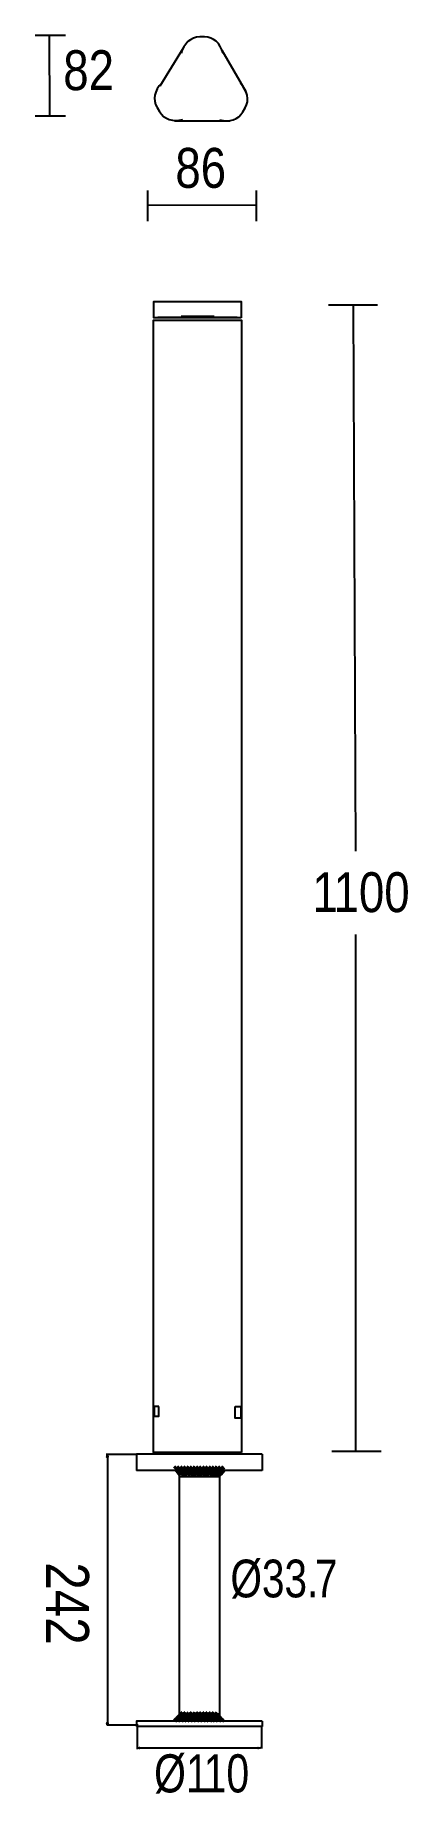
# Model space of a CAD drawing. Extents: x 2 to 70, y 3 to 326.
import ezdxf

# ---------------------------------------------------------------- set-up
doc = ezdxf.new("R2010")
doc.units = 0
doc.layers.add('LIVELLO_1', color=160, linetype='Continuous')
doc.styles.add('STD', font='txt')

# ---------------------------------------------------------------- blocks, each defined once
blk = doc.blocks.new('AI9-BLK319')
at = {"layer": 'LIVELLO_1', "color": 7}
for p, q in [((3.398414, -0.307475), (3.75481, 0.048404)), ((3.575492, -0.484553), (3.93206, -0.129019)), ((3.75481, -0.661975), (4.109138, -0.307475))]:
    blk.add_line(p, q, dxfattribs=at)
blk = doc.blocks.new('AI9-BLK318')
at = {"layer": 'LIVELLO_1', "color": 7}
blk.add_blockref('AI9-BLK319', (0, 0), dxfattribs=at)
blk = doc.blocks.new('AI9-BLK317')
at = {"layer": 'LIVELLO_1', "color": 7}
for p, q in [((3.616231, -0.162092), (3.971937, 0.192409)), ((3.794859, -0.340548), (4.149187, 0.015331)), ((3.971937, -0.517626), (4.328504, -0.162092))]:
    blk.add_line(p, q, dxfattribs=at)
blk = doc.blocks.new('AI9-BLK316')
at = {"layer": 'LIVELLO_1', "color": 7}
blk.add_blockref('AI9-BLK317', (0, 0), dxfattribs=at)
blk = doc.blocks.new('AI9-BLK315')
at = {"layer": 'LIVELLO_1', "color": 7}
for p, q in [((3.762303, 0.016881), (4.116631, 0.372759)), ((3.939381, -0.160197), (4.295087, 0.194303)), ((4.116631, -0.338653), (4.472337, 0.016881))]:
    blk.add_line(p, q, dxfattribs=at)
blk = doc.blocks.new('AI9-BLK314')
at = {"layer": 'LIVELLO_1', "color": 7}
blk.add_blockref('AI9-BLK315', (0, 0), dxfattribs=at)
blk = doc.blocks.new('AI9-BLK311')
at = {"layer": 'LIVELLO_1', "color": 7}
for p, q in [((2.820844, -0.307475), (3.17655, 0.048404)), ((2.9993, -0.484553), (3.3538, -0.129019)), ((3.17655, -0.661975), (3.532256, -0.307475))]:
    blk.add_line(p, q, dxfattribs=at)
blk = doc.blocks.new('AI9-BLK310')
at = {"layer": 'LIVELLO_1', "color": 7}
blk.add_blockref('AI9-BLK311', (0, 0), dxfattribs=at)
blk = doc.blocks.new('AI9-BLK309')
at = {"layer": 'LIVELLO_1', "color": 7}
for p, q in [((3.110577, -0.162092), (3.465077, 0.192409)), ((3.287827, -0.340548), (3.643533, 0.015331)), ((3.465077, -0.517626), (3.820783, -0.162092))]:
    blk.add_line(p, q, dxfattribs=at)
blk = doc.blocks.new('AI9-BLK308')
at = {"layer": 'LIVELLO_1', "color": 7}
blk.add_blockref('AI9-BLK309', (0, 0), dxfattribs=at)
blk = doc.blocks.new('AI9-BLK307')
at = {"layer": 'LIVELLO_1', "color": 7}
for p, q in [((3.398414, 0.016881), (3.75481, 0.372759)), ((3.575492, -0.160197), (3.93206, 0.194303)), ((3.75481, -0.338653), (4.109138, 0.016881))]:
    blk.add_line(p, q, dxfattribs=at)
blk = doc.blocks.new('AI9-BLK306')
at = {"layer": 'LIVELLO_1', "color": 7}
blk.add_blockref('AI9-BLK307', (0, 0), dxfattribs=at)
blk = doc.blocks.new('AI9-BLK305')
at = {"layer": 'LIVELLO_1', "color": 7}
for p, q in [((3.616231, 0.179145), (3.971937, 0.534679)), ((3.794859, 0.001723), (4.149187, 0.357601)), ((3.971937, -0.175355), (4.328504, 0.179145))]:
    blk.add_line(p, q, dxfattribs=at)
blk = doc.blocks.new('AI9-BLK304')
at = {"layer": 'LIVELLO_1', "color": 7}
blk.add_blockref('AI9-BLK305', (0, 0), dxfattribs=at)
blk = doc.blocks.new('AI9-BLK303')
at = {"layer": 'LIVELLO_1', "color": 7}
for p, q in [((3.762303, 0.3247), (4.116631, 0.678856)), ((3.939381, 0.146244), (4.295087, 0.501778)), ((4.116631, -0.031178), (4.472337, 0.3247))]:
    blk.add_line(p, q, dxfattribs=at)
blk = doc.blocks.new('AI9-BLK302')
at = {"layer": 'LIVELLO_1', "color": 7}
blk.add_blockref('AI9-BLK303', (0, 0), dxfattribs=at)
blk = doc.blocks.new('AI9-BLK301')
at = {"layer": 'LIVELLO_1', "color": 7}
for p, q in [((2.243963, -0.307475), (2.598291, 0.048404)), ((2.421213, -0.484553), (2.776919, -0.129019)), ((2.598291, -0.661975), (2.953997, -0.307475))]:
    blk.add_line(p, q, dxfattribs=at)
blk = doc.blocks.new('AI9-BLK300')
at = {"layer": 'LIVELLO_1', "color": 7}
blk.add_blockref('AI9-BLK301', (0, 0), dxfattribs=at)
blk = doc.blocks.new('AI9-BLK299')
at = {"layer": 'LIVELLO_1', "color": 7}
for p, q in [((2.532317, -0.162092), (2.888196, 0.192409)), ((2.709568, -0.340548), (3.065274, 0.015331)), ((2.888196, -0.517626), (3.242524, -0.162092))]:
    blk.add_line(p, q, dxfattribs=at)
blk = doc.blocks.new('AI9-BLK298')
at = {"layer": 'LIVELLO_1', "color": 7}
blk.add_blockref('AI9-BLK299', (0, 0), dxfattribs=at)
blk = doc.blocks.new('AI9-BLK297')
at = {"layer": 'LIVELLO_1', "color": 7}
for p, q in [((2.820844, 0.016881), (3.17655, 0.372759)), ((2.9993, -0.160197), (3.3538, 0.194303)), ((3.17655, -0.338653), (3.532256, 0.016881))]:
    blk.add_line(p, q, dxfattribs=at)
blk = doc.blocks.new('AI9-BLK296')
at = {"layer": 'LIVELLO_1', "color": 7}
blk.add_blockref('AI9-BLK297', (0, 0), dxfattribs=at)
blk = doc.blocks.new('AI9-BLK295')
at = {"layer": 'LIVELLO_1', "color": 7}
for p, q in [((3.110577, 0.179145), (3.465077, 0.534679)), ((3.287827, 0.001723), (3.643533, 0.357601)), ((3.465077, -0.175355), (3.820783, 0.179145))]:
    blk.add_line(p, q, dxfattribs=at)
blk = doc.blocks.new('AI9-BLK294')
at = {"layer": 'LIVELLO_1', "color": 7}
blk.add_blockref('AI9-BLK295', (0, 0), dxfattribs=at)
blk = doc.blocks.new('AI9-BLK293')
at = {"layer": 'LIVELLO_1', "color": 7}
for p, q in [((3.398414, 0.3247), (3.75481, 0.678856)), ((3.575492, 0.146244), (3.93206, 0.501778)), ((3.75481, -0.031178), (4.109138, 0.3247))]:
    blk.add_line(p, q, dxfattribs=at)
blk = doc.blocks.new('AI9-BLK292')
at = {"layer": 'LIVELLO_1', "color": 7}
blk.add_blockref('AI9-BLK293', (0, 0), dxfattribs=at)
blk = doc.blocks.new('AI9-BLK291')
at = {"layer": 'LIVELLO_1', "color": 7}
for p, q in [((1.665704, -0.307475), (2.02141, 0.048404)), ((1.842954, -0.484553), (2.19866, -0.129019)), ((2.02141, -0.661975), (2.376427, -0.307475))]:
    blk.add_line(p, q, dxfattribs=at)
blk = doc.blocks.new('AI9-BLK290')
at = {"layer": 'LIVELLO_1', "color": 7}
blk.add_blockref('AI9-BLK291', (0, 0), dxfattribs=at)
blk = doc.blocks.new('AI9-BLK289')
at = {"layer": 'LIVELLO_1', "color": 7}
for p, q in [((1.95423, -0.162092), (2.309937, 0.192409)), ((2.132686, -0.340548), (2.487014, 0.015331)), ((2.309937, -0.517626), (2.665643, -0.162092))]:
    blk.add_line(p, q, dxfattribs=at)
blk = doc.blocks.new('AI9-BLK288')
at = {"layer": 'LIVELLO_1', "color": 7}
blk.add_blockref('AI9-BLK289', (0, 0), dxfattribs=at)
blk = doc.blocks.new('AI9-BLK287')
at = {"layer": 'LIVELLO_1', "color": 7}
for p, q in [((2.243963, 0.016881), (2.598291, 0.372759)), ((2.421213, -0.160197), (2.776919, 0.194303)), ((2.598291, -0.338653), (2.953997, 0.016881))]:
    blk.add_line(p, q, dxfattribs=at)
blk = doc.blocks.new('AI9-BLK286')
at = {"layer": 'LIVELLO_1', "color": 7}
blk.add_blockref('AI9-BLK287', (0, 0), dxfattribs=at)
blk = doc.blocks.new('AI9-BLK285')
at = {"layer": 'LIVELLO_1', "color": 7}
for p, q in [((2.532317, 0.179145), (2.888196, 0.534679)), ((2.709568, 0.001723), (3.065274, 0.357601)), ((2.888196, -0.175355), (3.242524, 0.179145))]:
    blk.add_line(p, q, dxfattribs=at)
blk = doc.blocks.new('AI9-BLK284')
at = {"layer": 'LIVELLO_1', "color": 7}
blk.add_blockref('AI9-BLK285', (0, 0), dxfattribs=at)
blk = doc.blocks.new('AI9-BLK283')
at = {"layer": 'LIVELLO_1', "color": 7}
for p, q in [((2.820844, 0.3247), (3.17655, 0.678856)), ((2.9993, 0.146244), (3.3538, 0.501778)), ((3.17655, -0.031178), (3.532256, 0.3247))]:
    blk.add_line(p, q, dxfattribs=at)
blk = doc.blocks.new('AI9-BLK282')
at = {"layer": 'LIVELLO_1', "color": 7}
blk.add_blockref('AI9-BLK283', (0, 0), dxfattribs=at)
blk = doc.blocks.new('AI9-BLK281')
at = {"layer": 'LIVELLO_1', "color": 7}
for p, q in [((1.088133, -0.307475), (1.44384, 0.048404)), ((1.265384, -0.484553), (1.62109, -0.129019)), ((1.44384, -0.661975), (1.799718, -0.307475))]:
    blk.add_line(p, q, dxfattribs=at)
blk = doc.blocks.new('AI9-BLK280')
at = {"layer": 'LIVELLO_1', "color": 7}
blk.add_blockref('AI9-BLK281', (0, 0), dxfattribs=at)
blk = doc.blocks.new('AI9-BLK279')
at = {"layer": 'LIVELLO_1', "color": 7}
for p, q in [((1.375971, -0.162092), (1.732366, 0.192409)), ((1.554427, -0.340548), (1.910822, 0.015331)), ((1.732366, -0.517626), (2.088072, -0.162092))]:
    blk.add_line(p, q, dxfattribs=at)
blk = doc.blocks.new('AI9-BLK278')
at = {"layer": 'LIVELLO_1', "color": 7}
blk.add_blockref('AI9-BLK279', (0, 0), dxfattribs=at)
blk = doc.blocks.new('AI9-BLK277')
at = {"layer": 'LIVELLO_1', "color": 7}
for p, q in [((1.665704, 0.016881), (2.02141, 0.372759)), ((1.842954, -0.160197), (2.19866, 0.194303)), ((2.02141, -0.338653), (2.376427, 0.016881))]:
    blk.add_line(p, q, dxfattribs=at)
blk = doc.blocks.new('AI9-BLK276')
at = {"layer": 'LIVELLO_1', "color": 7}
blk.add_blockref('AI9-BLK277', (0, 0), dxfattribs=at)
blk = doc.blocks.new('AI9-BLK275')
at = {"layer": 'LIVELLO_1', "color": 7}
for p, q in [((1.95423, 0.179145), (2.309937, 0.534679)), ((2.132686, 0.001723), (2.487014, 0.357601)), ((2.309937, -0.175355), (2.665643, 0.179145))]:
    blk.add_line(p, q, dxfattribs=at)
blk = doc.blocks.new('AI9-BLK274')
at = {"layer": 'LIVELLO_1', "color": 7}
blk.add_blockref('AI9-BLK275', (0, 0), dxfattribs=at)
blk = doc.blocks.new('AI9-BLK273')
at = {"layer": 'LIVELLO_1', "color": 7}
for p, q in [((2.243963, 0.3247), (2.598291, 0.678856)), ((2.421213, 0.146244), (2.776919, 0.501778)), ((2.598291, -0.031178), (2.953997, 0.3247))]:
    blk.add_line(p, q, dxfattribs=at)
blk = doc.blocks.new('AI9-BLK272')
at = {"layer": 'LIVELLO_1', "color": 7}
blk.add_blockref('AI9-BLK273', (0, 0), dxfattribs=at)
blk = doc.blocks.new('AI9-BLK271')
at = {"layer": 'LIVELLO_1', "color": 7}
for p, q in [((0.509874, -0.307475), (0.86558, 0.048404)), ((0.688502, -0.484553), (1.04283, -0.129019)), ((0.86558, -0.661975), (1.221459, -0.307475))]:
    blk.add_line(p, q, dxfattribs=at)
blk = doc.blocks.new('AI9-BLK270')
at = {"layer": 'LIVELLO_1', "color": 7}
blk.add_blockref('AI9-BLK271', (0, 0), dxfattribs=at)
blk = doc.blocks.new('AI9-BLK269')
at = {"layer": 'LIVELLO_1', "color": 7}
for p, q in [((0.799779, -0.162092), (1.154107, 0.192409)), ((0.976857, -0.340548), (1.332563, 0.015331)), ((1.154107, -0.517626), (1.509813, -0.162092))]:
    blk.add_line(p, q, dxfattribs=at)
blk = doc.blocks.new('AI9-BLK268')
at = {"layer": 'LIVELLO_1', "color": 7}
blk.add_blockref('AI9-BLK269', (0, 0), dxfattribs=at)
blk = doc.blocks.new('AI9-BLK267')
at = {"layer": 'LIVELLO_1', "color": 7}
for p, q in [((1.088133, 0.016881), (1.44384, 0.372759)), ((1.265384, -0.160197), (1.62109, 0.194303)), ((1.44384, -0.338653), (1.799718, 0.016881))]:
    blk.add_line(p, q, dxfattribs=at)
blk = doc.blocks.new('AI9-BLK266')
at = {"layer": 'LIVELLO_1', "color": 7}
blk.add_blockref('AI9-BLK267', (0, 0), dxfattribs=at)
blk = doc.blocks.new('AI9-BLK265')
at = {"layer": 'LIVELLO_1', "color": 7}
for p, q in [((1.375971, 0.179145), (1.732366, 0.534679)), ((1.554427, 0.001723), (1.910822, 0.357601)), ((1.732366, -0.175355), (2.088072, 0.179145))]:
    blk.add_line(p, q, dxfattribs=at)
blk = doc.blocks.new('AI9-BLK264')
at = {"layer": 'LIVELLO_1', "color": 7}
blk.add_blockref('AI9-BLK265', (0, 0), dxfattribs=at)
blk = doc.blocks.new('AI9-BLK263')
at = {"layer": 'LIVELLO_1', "color": 7}
for p, q in [((1.665704, 0.3247), (2.02141, 0.678856)), ((1.842954, 0.146244), (2.19866, 0.501778)), ((2.02141, -0.031178), (2.376427, 0.3247))]:
    blk.add_line(p, q, dxfattribs=at)
blk = doc.blocks.new('AI9-BLK262')
at = {"layer": 'LIVELLO_1', "color": 7}
blk.add_blockref('AI9-BLK263', (0, 0), dxfattribs=at)
blk = doc.blocks.new('AI9-BLK261')
at = {"layer": 'LIVELLO_1', "color": 7}
for p, q in [((-0.067007, -0.307475), (0.287493, 0.048404)), ((0.110243, -0.484553), (0.465949, -0.129019)), ((0.287493, -0.661975), (0.643199, -0.307475))]:
    blk.add_line(p, q, dxfattribs=at)
blk = doc.blocks.new('AI9-BLK260')
at = {"layer": 'LIVELLO_1', "color": 7}
blk.add_blockref('AI9-BLK261', (0, 0), dxfattribs=at)
blk = doc.blocks.new('AI9-BLK259')
at = {"layer": 'LIVELLO_1', "color": 7}
for p, q in [((0.22152, -0.162092), (0.577226, 0.192409)), ((0.398598, -0.340548), (0.754476, 0.015331)), ((0.577226, -0.517626), (0.931554, -0.162092))]:
    blk.add_line(p, q, dxfattribs=at)
blk = doc.blocks.new('AI9-BLK258')
at = {"layer": 'LIVELLO_1', "color": 7}
blk.add_blockref('AI9-BLK259', (0, 0), dxfattribs=at)
blk = doc.blocks.new('AI9-BLK257')
at = {"layer": 'LIVELLO_1', "color": 7}
for p, q in [((0.509874, 0.016881), (0.86558, 0.372759)), ((0.688502, -0.160197), (1.04283, 0.194303)), ((0.86558, -0.338653), (1.221459, 0.016881))]:
    blk.add_line(p, q, dxfattribs=at)
blk = doc.blocks.new('AI9-BLK256')
at = {"layer": 'LIVELLO_1', "color": 7}
blk.add_blockref('AI9-BLK257', (0, 0), dxfattribs=at)
blk = doc.blocks.new('AI9-BLK255')
at = {"layer": 'LIVELLO_1', "color": 7}
for p, q in [((0.799779, 0.179145), (1.154107, 0.534679)), ((0.976857, 0.001723), (1.332563, 0.357601)), ((1.154107, -0.175355), (1.509813, 0.179145))]:
    blk.add_line(p, q, dxfattribs=at)
blk = doc.blocks.new('AI9-BLK254')
at = {"layer": 'LIVELLO_1', "color": 7}
blk.add_blockref('AI9-BLK255', (0, 0), dxfattribs=at)
blk = doc.blocks.new('AI9-BLK253')
at = {"layer": 'LIVELLO_1', "color": 7}
for p, q in [((1.088133, 0.3247), (1.44384, 0.678856)), ((1.265384, 0.146244), (1.62109, 0.501778)), ((1.44384, -0.031178), (1.799718, 0.3247))]:
    blk.add_line(p, q, dxfattribs=at)
blk = doc.blocks.new('AI9-BLK252')
at = {"layer": 'LIVELLO_1', "color": 7}
blk.add_blockref('AI9-BLK253', (0, 0), dxfattribs=at)
blk = doc.blocks.new('AI9-BLK251')
at = {"layer": 'LIVELLO_1', "color": 7}
for p, q in [((-0.645266, -0.307475), (-0.288699, 0.048404)), ((-0.468016, -0.484553), (-0.111621, -0.129019)), ((-0.288699, -0.661975), (0.065629, -0.307475))]:
    blk.add_line(p, q, dxfattribs=at)
blk = doc.blocks.new('AI9-BLK250')
at = {"layer": 'LIVELLO_1', "color": 7}
blk.add_blockref('AI9-BLK251', (0, 0), dxfattribs=at)
blk = doc.blocks.new('AI9-BLK249')
at = {"layer": 'LIVELLO_1', "color": 7}
for p, q in [((-0.35674, -0.162092), (-0.001034, 0.192409)), ((-0.178111, -0.340548), (0.176217, 0.015331)), ((-0.001034, -0.517626), (0.355362, -0.162092))]:
    blk.add_line(p, q, dxfattribs=at)
blk = doc.blocks.new('AI9-BLK248')
at = {"layer": 'LIVELLO_1', "color": 7}
blk.add_blockref('AI9-BLK249', (0, 0), dxfattribs=at)
blk = doc.blocks.new('AI9-BLK247')
at = {"layer": 'LIVELLO_1', "color": 7}
for p, q in [((-0.067007, 0.016881), (0.287493, 0.372759)), ((0.110243, -0.160197), (0.465949, 0.194303)), ((0.287493, -0.338653), (0.643199, 0.016881))]:
    blk.add_line(p, q, dxfattribs=at)
blk = doc.blocks.new('AI9-BLK246')
at = {"layer": 'LIVELLO_1', "color": 7}
blk.add_blockref('AI9-BLK247', (0, 0), dxfattribs=at)
blk = doc.blocks.new('AI9-BLK245')
at = {"layer": 'LIVELLO_1', "color": 7}
for p, q in [((0.22152, 0.179145), (0.577226, 0.534679)), ((0.398598, 0.001723), (0.754476, 0.357601)), ((0.577226, -0.175355), (0.931554, 0.179145))]:
    blk.add_line(p, q, dxfattribs=at)
blk = doc.blocks.new('AI9-BLK244')
at = {"layer": 'LIVELLO_1', "color": 7}
blk.add_blockref('AI9-BLK245', (0, 0), dxfattribs=at)
blk = doc.blocks.new('AI9-BLK243')
at = {"layer": 'LIVELLO_1', "color": 7}
for p, q in [((0.509874, 0.3247), (0.86558, 0.678856)), ((0.688502, 0.146244), (1.04283, 0.501778)), ((0.86558, -0.031178), (1.221459, 0.3247))]:
    blk.add_line(p, q, dxfattribs=at)
blk = doc.blocks.new('AI9-BLK242')
at = {"layer": 'LIVELLO_1', "color": 7}
blk.add_blockref('AI9-BLK243', (0, 0), dxfattribs=at)
blk = doc.blocks.new('AI9-BLK241')
at = {"layer": 'LIVELLO_1', "color": 7}
for p, q in [((-1.222664, -0.307475), (-0.866958, 0.048404)), ((-1.044208, -0.484553), (-0.68988, -0.129019)), ((-0.866958, -0.661975), (-0.511252, -0.307475))]:
    blk.add_line(p, q, dxfattribs=at)
blk = doc.blocks.new('AI9-BLK240')
at = {"layer": 'LIVELLO_1', "color": 7}
blk.add_blockref('AI9-BLK241', (0, 0), dxfattribs=at)
blk = doc.blocks.new('AI9-BLK239')
at = {"layer": 'LIVELLO_1', "color": 7}
for p, q in [((-0.932932, -0.162092), (-0.578604, 0.192409)), ((-0.755682, -0.340548), (-0.399976, 0.015331)), ((-0.578604, -0.517626), (-0.222898, -0.162092))]:
    blk.add_line(p, q, dxfattribs=at)
blk = doc.blocks.new('AI9-BLK238')
at = {"layer": 'LIVELLO_1', "color": 7}
blk.add_blockref('AI9-BLK239', (0, 0), dxfattribs=at)
blk = doc.blocks.new('AI9-BLK237')
at = {"layer": 'LIVELLO_1', "color": 7}
for p, q in [((-0.645266, 0.016881), (-0.288699, 0.372759)), ((-0.468016, -0.160197), (-0.111621, 0.194303)), ((-0.288699, -0.338653), (0.065629, 0.016881))]:
    blk.add_line(p, q, dxfattribs=at)
blk = doc.blocks.new('AI9-BLK236')
at = {"layer": 'LIVELLO_1', "color": 7}
blk.add_blockref('AI9-BLK237', (0, 0), dxfattribs=at)
blk = doc.blocks.new('AI9-BLK235')
at = {"layer": 'LIVELLO_1', "color": 7}
for p, q in [((-0.35674, 0.179145), (-0.001034, 0.534679)), ((-0.178111, 0.001723), (0.176217, 0.357601)), ((-0.001034, -0.175355), (0.355362, 0.179145))]:
    blk.add_line(p, q, dxfattribs=at)
blk = doc.blocks.new('AI9-BLK234')
at = {"layer": 'LIVELLO_1', "color": 7}
blk.add_blockref('AI9-BLK235', (0, 0), dxfattribs=at)
blk = doc.blocks.new('AI9-BLK233')
at = {"layer": 'LIVELLO_1', "color": 7}
for p, q in [((-0.067007, 0.3247), (0.287493, 0.678856)), ((0.110243, 0.146244), (0.465949, 0.501778)), ((0.287493, -0.031178), (0.643199, 0.3247))]:
    blk.add_line(p, q, dxfattribs=at)
blk = doc.blocks.new('AI9-BLK232')
at = {"layer": 'LIVELLO_1', "color": 7}
blk.add_blockref('AI9-BLK233', (0, 0), dxfattribs=at)
blk = doc.blocks.new('AI9-BLK231')
at = {"layer": 'LIVELLO_1', "color": 7}
for p, q in [((-1.799546, -0.307475), (-1.445218, 0.048404)), ((-1.622468, -0.484553), (-1.266762, -0.129019)), ((-1.445218, -0.661975), (-1.089511, -0.307475))]:
    blk.add_line(p, q, dxfattribs=at)
blk = doc.blocks.new('AI9-BLK230')
at = {"layer": 'LIVELLO_1', "color": 7}
blk.add_blockref('AI9-BLK231', (0, 0), dxfattribs=at)
blk = doc.blocks.new('AI9-BLK229')
at = {"layer": 'LIVELLO_1', "color": 7}
for p, q in [((-1.511191, -0.162092), (-1.155485, 0.192409)), ((-1.333941, -0.340548), (-0.978235, 0.015331)), ((-1.155485, -0.517626), (-0.801157, -0.162092))]:
    blk.add_line(p, q, dxfattribs=at)
blk = doc.blocks.new('AI9-BLK228')
at = {"layer": 'LIVELLO_1', "color": 7}
blk.add_blockref('AI9-BLK229', (0, 0), dxfattribs=at)
blk = doc.blocks.new('AI9-BLK227')
at = {"layer": 'LIVELLO_1', "color": 7}
for p, q in [((-1.222664, 0.016881), (-0.866958, 0.372759)), ((-1.044208, -0.160197), (-0.68988, 0.194303)), ((-0.866958, -0.338653), (-0.511252, 0.016881))]:
    blk.add_line(p, q, dxfattribs=at)
blk = doc.blocks.new('AI9-BLK226')
at = {"layer": 'LIVELLO_1', "color": 7}
blk.add_blockref('AI9-BLK227', (0, 0), dxfattribs=at)
blk = doc.blocks.new('AI9-BLK225')
at = {"layer": 'LIVELLO_1', "color": 7}
for p, q in [((-0.932932, 0.179145), (-0.578604, 0.534679)), ((-0.755682, 0.001723), (-0.399976, 0.357601)), ((-0.578604, -0.175355), (-0.222898, 0.179145))]:
    blk.add_line(p, q, dxfattribs=at)
blk = doc.blocks.new('AI9-BLK224')
at = {"layer": 'LIVELLO_1', "color": 7}
blk.add_blockref('AI9-BLK225', (0, 0), dxfattribs=at)
blk = doc.blocks.new('AI9-BLK223')
at = {"layer": 'LIVELLO_1', "color": 7}
for p, q in [((-0.645266, 0.3247), (-0.288699, 0.678856)), ((-0.468016, 0.146244), (-0.111621, 0.501778)), ((-0.288699, -0.031178), (0.065629, 0.3247))]:
    blk.add_line(p, q, dxfattribs=at)
blk = doc.blocks.new('AI9-BLK222')
at = {"layer": 'LIVELLO_1', "color": 7}
blk.add_blockref('AI9-BLK223', (0, 0), dxfattribs=at)
blk = doc.blocks.new('AI9-BLK221')
at = {"layer": 'LIVELLO_1', "color": 7}
for p, q in [((-2.377805, -0.307475), (-2.022099, 0.048404)), ((-2.200727, -0.484553), (-1.844849, -0.129019)), ((-2.022099, -0.661975), (-1.667082, -0.307475))]:
    blk.add_line(p, q, dxfattribs=at)
blk = doc.blocks.new('AI9-BLK220')
at = {"layer": 'LIVELLO_1', "color": 7}
blk.add_blockref('AI9-BLK221', (0, 0), dxfattribs=at)
blk = doc.blocks.new('AI9-BLK219')
at = {"layer": 'LIVELLO_1', "color": 7}
for p, q in [((-2.08945, -0.162092), (-1.733744, 0.192409)), ((-1.910822, -0.340548), (-1.556494, 0.015331)), ((-1.733744, -0.517626), (-1.377866, -0.162092))]:
    blk.add_line(p, q, dxfattribs=at)
blk = doc.blocks.new('AI9-BLK218')
at = {"layer": 'LIVELLO_1', "color": 7}
blk.add_blockref('AI9-BLK219', (0, 0), dxfattribs=at)
blk = doc.blocks.new('AI9-BLK217')
at = {"layer": 'LIVELLO_1', "color": 7}
for p, q in [((-1.799546, 0.016881), (-1.445218, 0.372759)), ((-1.622468, -0.160197), (-1.266762, 0.194303)), ((-1.445218, -0.338653), (-1.089511, 0.016881))]:
    blk.add_line(p, q, dxfattribs=at)
blk = doc.blocks.new('AI9-BLK216')
at = {"layer": 'LIVELLO_1', "color": 7}
blk.add_blockref('AI9-BLK217', (0, 0), dxfattribs=at)
blk = doc.blocks.new('AI9-BLK215')
at = {"layer": 'LIVELLO_1', "color": 7}
for p, q in [((-1.511191, 0.179145), (-1.155485, 0.534679)), ((-1.333941, 0.001723), (-0.978235, 0.357601)), ((-1.155485, -0.175355), (-0.801157, 0.179145))]:
    blk.add_line(p, q, dxfattribs=at)
blk = doc.blocks.new('AI9-BLK214')
at = {"layer": 'LIVELLO_1', "color": 7}
blk.add_blockref('AI9-BLK215', (0, 0), dxfattribs=at)
blk = doc.blocks.new('AI9-BLK213')
at = {"layer": 'LIVELLO_1', "color": 7}
for p, q in [((-1.222664, 0.3247), (-0.866958, 0.678856)), ((-1.044208, 0.146244), (-0.68988, 0.501778)), ((-0.866958, -0.031178), (-0.511252, 0.3247))]:
    blk.add_line(p, q, dxfattribs=at)
blk = doc.blocks.new('AI9-BLK212')
at = {"layer": 'LIVELLO_1', "color": 7}
blk.add_blockref('AI9-BLK213', (0, 0), dxfattribs=at)
blk = doc.blocks.new('AI9-BLK211')
at = {"layer": 'LIVELLO_1', "color": 7}
for p, q in [((-2.955375, -0.307475), (-2.599669, 0.048404)), ((-2.778297, -0.484553), (-2.422419, -0.129019)), ((-2.599669, -0.661975), (-2.243963, -0.307475))]:
    blk.add_line(p, q, dxfattribs=at)
blk = doc.blocks.new('AI9-BLK210')
at = {"layer": 'LIVELLO_1', "color": 7}
blk.add_blockref('AI9-BLK211', (0, 0), dxfattribs=at)
blk = doc.blocks.new('AI9-BLK209')
at = {"layer": 'LIVELLO_1', "color": 7}
for p, q in [((-2.66771, -0.162092), (-2.311315, 0.192409)), ((-2.489081, -0.340548), (-2.132686, 0.015331)), ((-2.311315, -0.517626), (-1.955436, -0.162092))]:
    blk.add_line(p, q, dxfattribs=at)
blk = doc.blocks.new('AI9-BLK208')
at = {"layer": 'LIVELLO_1', "color": 7}
blk.add_blockref('AI9-BLK209', (0, 0), dxfattribs=at)
blk = doc.blocks.new('AI9-BLK207')
at = {"layer": 'LIVELLO_1', "color": 7}
for p, q in [((-2.377805, 0.016881), (-2.022099, 0.372759)), ((-2.200727, -0.160197), (-1.844849, 0.194303)), ((-2.022099, -0.338653), (-1.667082, 0.016881))]:
    blk.add_line(p, q, dxfattribs=at)
blk = doc.blocks.new('AI9-BLK206')
at = {"layer": 'LIVELLO_1', "color": 7}
blk.add_blockref('AI9-BLK207', (0, 0), dxfattribs=at)
blk = doc.blocks.new('AI9-BLK205')
at = {"layer": 'LIVELLO_1', "color": 7}
for p, q in [((-2.08945, 0.179145), (-1.733744, 0.534679)), ((-1.910822, 0.001723), (-1.556494, 0.357601)), ((-1.733744, -0.175355), (-1.377866, 0.179145))]:
    blk.add_line(p, q, dxfattribs=at)
blk = doc.blocks.new('AI9-BLK204')
at = {"layer": 'LIVELLO_1', "color": 7}
blk.add_blockref('AI9-BLK205', (0, 0), dxfattribs=at)
blk = doc.blocks.new('AI9-BLK203')
at = {"layer": 'LIVELLO_1', "color": 7}
for p, q in [((-1.799546, 0.3247), (-1.445218, 0.678856)), ((-1.622468, 0.146244), (-1.266762, 0.501778)), ((-1.445218, -0.031178), (-1.089511, 0.3247))]:
    blk.add_line(p, q, dxfattribs=at)
blk = doc.blocks.new('AI9-BLK202')
at = {"layer": 'LIVELLO_1', "color": 7}
blk.add_blockref('AI9-BLK203', (0, 0), dxfattribs=at)
blk = doc.blocks.new('AI9-BLK201')
at = {"layer": 'LIVELLO_1', "color": 7}
for p, q in [((-3.533634, -0.307475), (-3.177928, 0.048404)), ((-3.355006, -0.484553), (-3.000678, -0.129019)), ((-3.177928, -0.661975), (-2.822222, -0.307475))]:
    blk.add_line(p, q, dxfattribs=at)
blk = doc.blocks.new('AI9-BLK200')
at = {"layer": 'LIVELLO_1', "color": 7}
blk.add_blockref('AI9-BLK201', (0, 0), dxfattribs=at)
blk = doc.blocks.new('AI9-BLK199')
at = {"layer": 'LIVELLO_1', "color": 7}
for p, q in [((-3.243902, -0.162092), (-2.889402, 0.192409)), ((-3.066652, -0.340548), (-2.710946, 0.015331)), ((-2.889402, -0.517626), (-2.533695, -0.162092))]:
    blk.add_line(p, q, dxfattribs=at)
blk = doc.blocks.new('AI9-BLK198')
at = {"layer": 'LIVELLO_1', "color": 7}
blk.add_blockref('AI9-BLK199', (0, 0), dxfattribs=at)
blk = doc.blocks.new('AI9-BLK197')
at = {"layer": 'LIVELLO_1', "color": 7}
for p, q in [((-2.955375, 0.016881), (-2.599669, 0.372759)), ((-2.778297, -0.160197), (-2.422419, 0.194303)), ((-2.599669, -0.338653), (-2.243963, 0.016881))]:
    blk.add_line(p, q, dxfattribs=at)
blk = doc.blocks.new('AI9-BLK196')
at = {"layer": 'LIVELLO_1', "color": 7}
blk.add_blockref('AI9-BLK197', (0, 0), dxfattribs=at)
blk = doc.blocks.new('AI9-BLK195')
at = {"layer": 'LIVELLO_1', "color": 7}
for p, q in [((-2.66771, 0.179145), (-2.311315, 0.534679)), ((-2.489081, 0.001723), (-2.132686, 0.357601)), ((-2.311315, -0.175355), (-1.955436, 0.179145))]:
    blk.add_line(p, q, dxfattribs=at)
blk = doc.blocks.new('AI9-BLK194')
at = {"layer": 'LIVELLO_1', "color": 7}
blk.add_blockref('AI9-BLK195', (0, 0), dxfattribs=at)
blk = doc.blocks.new('AI9-BLK193')
at = {"layer": 'LIVELLO_1', "color": 7}
for p, q in [((-2.377805, 0.3247), (-2.022099, 0.678856)), ((-2.200727, 0.146244), (-1.844849, 0.501778)), ((-2.022099, -0.031178), (-1.667082, 0.3247))]:
    blk.add_line(p, q, dxfattribs=at)
blk = doc.blocks.new('AI9-BLK192')
at = {"layer": 'LIVELLO_1', "color": 7}
blk.add_blockref('AI9-BLK193', (0, 0), dxfattribs=at)
blk = doc.blocks.new('AI9-BLK191')
at = {"layer": 'LIVELLO_1', "color": 7}
for p, q in [((-3.822161, -0.162092), (-3.466283, 0.192409)), ((-3.644911, -0.340548), (-3.289205, 0.015331)), ((-3.466283, -0.517626), (-3.111955, -0.162092))]:
    blk.add_line(p, q, dxfattribs=at)
blk = doc.blocks.new('AI9-BLK190')
at = {"layer": 'LIVELLO_1', "color": 7}
blk.add_blockref('AI9-BLK191', (0, 0), dxfattribs=at)
blk = doc.blocks.new('AI9-BLK189')
at = {"layer": 'LIVELLO_1', "color": 7}
for p, q in [((-3.533634, 0.016881), (-3.177928, 0.372759)), ((-3.355006, -0.160197), (-3.000678, 0.194303)), ((-3.177928, -0.338653), (-2.822222, 0.016881))]:
    blk.add_line(p, q, dxfattribs=at)
blk = doc.blocks.new('AI9-BLK188')
at = {"layer": 'LIVELLO_1', "color": 7}
blk.add_blockref('AI9-BLK189', (0, 0), dxfattribs=at)
blk = doc.blocks.new('AI9-BLK187')
at = {"layer": 'LIVELLO_1', "color": 7}
for p, q in [((-3.243902, 0.179145), (-2.889402, 0.534679)), ((-3.066652, 0.001723), (-2.710946, 0.357601)), ((-2.889402, -0.175355), (-2.533695, 0.179145))]:
    blk.add_line(p, q, dxfattribs=at)
blk = doc.blocks.new('AI9-BLK186')
at = {"layer": 'LIVELLO_1', "color": 7}
blk.add_blockref('AI9-BLK187', (0, 0), dxfattribs=at)
blk = doc.blocks.new('AI9-BLK185')
at = {"layer": 'LIVELLO_1', "color": 7}
for p, q in [((-2.955375, 0.3247), (-2.599669, 0.678856)), ((-2.778297, 0.146244), (-2.422419, 0.501778)), ((-2.599669, -0.031178), (-2.243963, 0.3247))]:
    blk.add_line(p, q, dxfattribs=at)
blk = doc.blocks.new('AI9-BLK184')
at = {"layer": 'LIVELLO_1', "color": 7}
blk.add_blockref('AI9-BLK185', (0, 0), dxfattribs=at)
blk = doc.blocks.new('AI9-BLK183')
at = {"layer": 'LIVELLO_1', "color": 7}
for p, q in [((-4.110516, 0.016881), (-3.756188, 0.372759)), ((-3.933266, -0.160197), (-3.577559, 0.194303)), ((-3.756188, -0.338653), (-3.400481, 0.016881))]:
    blk.add_line(p, q, dxfattribs=at)
blk = doc.blocks.new('AI9-BLK182')
at = {"layer": 'LIVELLO_1', "color": 7}
blk.add_blockref('AI9-BLK183', (0, 0), dxfattribs=at)
blk = doc.blocks.new('AI9-BLK181')
at = {"layer": 'LIVELLO_1', "color": 7}
for p, q in [((-3.822161, 0.179145), (-3.466283, 0.534679)), ((-3.644911, 0.001723), (-3.289205, 0.357601)), ((-3.466283, -0.175355), (-3.111955, 0.179145))]:
    blk.add_line(p, q, dxfattribs=at)
blk = doc.blocks.new('AI9-BLK180')
at = {"layer": 'LIVELLO_1', "color": 7}
blk.add_blockref('AI9-BLK181', (0, 0), dxfattribs=at)
blk = doc.blocks.new('AI9-BLK179')
at = {"layer": 'LIVELLO_1', "color": 7}
for p, q in [((-3.533634, 0.3247), (-3.177928, 0.678856)), ((-3.355006, 0.146244), (-3.000678, 0.501778)), ((-3.177928, -0.031178), (-2.822222, 0.3247))]:
    blk.add_line(p, q, dxfattribs=at)
blk = doc.blocks.new('AI9-BLK178')
at = {"layer": 'LIVELLO_1', "color": 7}
blk.add_blockref('AI9-BLK179', (0, 0), dxfattribs=at)
blk = doc.blocks.new('AI9-BLK177')
at = {"layer": 'LIVELLO_1', "color": 7}
for p, q in [((-4.329107, 0.179145), (-3.973401, 0.534679)), ((-4.150651, 0.001723), (-3.796323, 0.357601)), ((-3.973401, -0.175355), (-3.617006, 0.179145))]:
    blk.add_line(p, q, dxfattribs=at)
blk = doc.blocks.new('AI9-BLK176')
at = {"layer": 'LIVELLO_1', "color": 7}
blk.add_blockref('AI9-BLK177', (0, 0), dxfattribs=at)
blk = doc.blocks.new('AI9-BLK175')
at = {"layer": 'LIVELLO_1', "color": 7}
for p, q in [((-4.110516, 0.3247), (-3.756188, 0.678856)), ((-3.933266, 0.146244), (-3.577559, 0.501778)), ((-3.756188, -0.031178), (-3.400481, 0.3247))]:
    blk.add_line(p, q, dxfattribs=at)
blk = doc.blocks.new('AI9-BLK174')
at = {"layer": 'LIVELLO_1', "color": 7}
blk.add_blockref('AI9-BLK175', (0, 0), dxfattribs=at)
blk = doc.blocks.new('AI9-BLK173')
at = {"layer": 'LIVELLO_1', "color": 7}
for p, q in [((-4.47337, 0.3247), (-4.116975, 0.678856)), ((-4.29612, 0.146244), (-3.939725, 0.501778)), ((-4.116975, -0.031178), (-3.762647, 0.3247))]:
    blk.add_line(p, q, dxfattribs=at)
blk = doc.blocks.new('AI9-BLK172')
at = {"layer": 'LIVELLO_1', "color": 7}
blk.add_blockref('AI9-BLK173', (0, 0), dxfattribs=at)
blk = doc.blocks.new('AI9-BLK169')
at = {"layer": 'LIVELLO_1', "color": 7}
for p, q in [((3.762303, -0.266823), (4.116631, 0.087333)), ((3.939381, -0.445623), (4.295087, -0.089745)), ((4.116631, -0.622701), (4.472337, -0.266823))]:
    blk.add_line(p, q, dxfattribs=at)
blk = doc.blocks.new('AI9-BLK168')
at = {"layer": 'LIVELLO_1', "color": 7}
blk.add_blockref('AI9-BLK169', (0, 0), dxfattribs=at)
blk = doc.blocks.new('AI9-BLK165')
at = {"layer": 'LIVELLO_1', "color": 7}
for p, q in [((3.398414, -0.266823), (3.75481, 0.087333)), ((3.575492, -0.445623), (3.93206, -0.089745)), ((3.75481, -0.622701), (4.109138, -0.266823))]:
    blk.add_line(p, q, dxfattribs=at)
blk = doc.blocks.new('AI9-BLK164')
at = {"layer": 'LIVELLO_1', "color": 7}
blk.add_blockref('AI9-BLK165', (0, 0), dxfattribs=at)
blk = doc.blocks.new('AI9-BLK163')
at = {"layer": 'LIVELLO_1', "color": 7}
for p, q in [((3.616231, -0.122645), (3.971937, 0.233233)), ((3.794859, -0.299723), (4.149187, 0.054433)), ((3.971937, -0.478524), (4.328504, -0.122645))]:
    blk.add_line(p, q, dxfattribs=at)
blk = doc.blocks.new('AI9-BLK162')
at = {"layer": 'LIVELLO_1', "color": 7}
blk.add_blockref('AI9-BLK163', (0, 0), dxfattribs=at)
blk = doc.blocks.new('AI9-BLK159')
at = {"layer": 'LIVELLO_1', "color": 7}
for p, q in [((2.820844, -0.266823), (3.17655, 0.087333)), ((2.9993, -0.445623), (3.3538, -0.089745)), ((3.17655, -0.622701), (3.532256, -0.266823))]:
    blk.add_line(p, q, dxfattribs=at)
blk = doc.blocks.new('AI9-BLK158')
at = {"layer": 'LIVELLO_1', "color": 7}
blk.add_blockref('AI9-BLK159', (0, 0), dxfattribs=at)
blk = doc.blocks.new('AI9-BLK157')
at = {"layer": 'LIVELLO_1', "color": 7}
for p, q in [((3.110577, -0.122645), (3.465077, 0.233233)), ((3.287827, -0.299723), (3.643533, 0.054433)), ((3.465077, -0.478524), (3.820783, -0.122645))]:
    blk.add_line(p, q, dxfattribs=at)
blk = doc.blocks.new('AI9-BLK156')
at = {"layer": 'LIVELLO_1', "color": 7}
blk.add_blockref('AI9-BLK157', (0, 0), dxfattribs=at)
blk = doc.blocks.new('AI9-BLK155')
at = {"layer": 'LIVELLO_1', "color": 7}
for p, q in [((3.398414, 0.073208), (3.75481, 0.429087)), ((3.575492, -0.10387), (3.93206, 0.251664)), ((3.75481, -0.280948), (4.109138, 0.073208))]:
    blk.add_line(p, q, dxfattribs=at)
blk = doc.blocks.new('AI9-BLK154')
at = {"layer": 'LIVELLO_1', "color": 7}
blk.add_blockref('AI9-BLK155', (0, 0), dxfattribs=at)
blk = doc.blocks.new('AI9-BLK151')
at = {"layer": 'LIVELLO_1', "color": 7}
for p, q in [((2.243963, -0.266823), (2.598291, 0.087333)), ((2.421213, -0.445623), (2.776919, -0.089745)), ((2.598291, -0.622701), (2.953997, -0.266823))]:
    blk.add_line(p, q, dxfattribs=at)
blk = doc.blocks.new('AI9-BLK150')
at = {"layer": 'LIVELLO_1', "color": 7}
blk.add_blockref('AI9-BLK151', (0, 0), dxfattribs=at)
blk = doc.blocks.new('AI9-BLK149')
at = {"layer": 'LIVELLO_1', "color": 7}
for p, q in [((2.532317, -0.122645), (2.888196, 0.233233)), ((2.709568, -0.299723), (3.065274, 0.054433)), ((2.888196, -0.478524), (3.242524, -0.122645))]:
    blk.add_line(p, q, dxfattribs=at)
blk = doc.blocks.new('AI9-BLK148')
at = {"layer": 'LIVELLO_1', "color": 7}
blk.add_blockref('AI9-BLK149', (0, 0), dxfattribs=at)
blk = doc.blocks.new('AI9-BLK147')
at = {"layer": 'LIVELLO_1', "color": 7}
for p, q in [((2.820844, 0.073208), (3.17655, 0.429087)), ((2.9993, -0.10387), (3.3538, 0.251664)), ((3.17655, -0.280948), (3.532256, 0.073208))]:
    blk.add_line(p, q, dxfattribs=at)
blk = doc.blocks.new('AI9-BLK146')
at = {"layer": 'LIVELLO_1', "color": 7}
blk.add_blockref('AI9-BLK147', (0, 0), dxfattribs=at)
blk = doc.blocks.new('AI9-BLK145')
at = {"layer": 'LIVELLO_1', "color": 7}
for p, q in [((3.110577, 0.218764), (3.465077, 0.573264)), ((3.287827, 0.040308), (3.643533, 0.396186)), ((3.465077, -0.13677), (3.820783, 0.218764))]:
    blk.add_line(p, q, dxfattribs=at)
blk = doc.blocks.new('AI9-BLK144')
at = {"layer": 'LIVELLO_1', "color": 7}
blk.add_blockref('AI9-BLK145', (0, 0), dxfattribs=at)
blk = doc.blocks.new('AI9-BLK141')
at = {"layer": 'LIVELLO_1', "color": 7}
for p, q in [((1.665704, -0.266823), (2.02141, 0.087333)), ((1.842954, -0.445623), (2.19866, -0.089745)), ((2.02141, -0.622701), (2.376427, -0.266823))]:
    blk.add_line(p, q, dxfattribs=at)
blk = doc.blocks.new('AI9-BLK140')
at = {"layer": 'LIVELLO_1', "color": 7}
blk.add_blockref('AI9-BLK141', (0, 0), dxfattribs=at)
blk = doc.blocks.new('AI9-BLK139')
at = {"layer": 'LIVELLO_1', "color": 7}
for p, q in [((1.95423, -0.122645), (2.309937, 0.233233)), ((2.132686, -0.299723), (2.487014, 0.054433)), ((2.309937, -0.478524), (2.665643, -0.122645))]:
    blk.add_line(p, q, dxfattribs=at)
blk = doc.blocks.new('AI9-BLK138')
at = {"layer": 'LIVELLO_1', "color": 7}
blk.add_blockref('AI9-BLK139', (0, 0), dxfattribs=at)
blk = doc.blocks.new('AI9-BLK137')
at = {"layer": 'LIVELLO_1', "color": 7}
for p, q in [((2.243963, 0.073208), (2.598291, 0.429087)), ((2.421213, -0.10387), (2.776919, 0.251664)), ((2.598291, -0.280948), (2.953997, 0.073208))]:
    blk.add_line(p, q, dxfattribs=at)
blk = doc.blocks.new('AI9-BLK136')
at = {"layer": 'LIVELLO_1', "color": 7}
blk.add_blockref('AI9-BLK137', (0, 0), dxfattribs=at)
blk = doc.blocks.new('AI9-BLK135')
at = {"layer": 'LIVELLO_1', "color": 7}
for p, q in [((2.532317, 0.218764), (2.888196, 0.573264)), ((2.709568, 0.040308), (3.065274, 0.396186)), ((2.888196, -0.13677), (3.242524, 0.218764))]:
    blk.add_line(p, q, dxfattribs=at)
blk = doc.blocks.new('AI9-BLK134')
at = {"layer": 'LIVELLO_1', "color": 7}
blk.add_blockref('AI9-BLK135', (0, 0), dxfattribs=at)
blk = doc.blocks.new('AI9-BLK133')
at = {"layer": 'LIVELLO_1', "color": 7}
for p, q in [((2.820844, 0.362596), (3.17655, 0.71813)), ((2.9993, 0.185174), (3.3538, 0.539674)), ((3.17655, 0.006718), (3.532256, 0.362596))]:
    blk.add_line(p, q, dxfattribs=at)
blk = doc.blocks.new('AI9-BLK132')
at = {"layer": 'LIVELLO_1', "color": 7}
blk.add_blockref('AI9-BLK133', (0, 0), dxfattribs=at)
blk = doc.blocks.new('AI9-BLK129')
at = {"layer": 'LIVELLO_1', "color": 7}
for p, q in [((1.088133, -0.266823), (1.44384, 0.087333)), ((1.266762, -0.445623), (1.62109, -0.089745)), ((1.44384, -0.622701), (1.799718, -0.266823))]:
    blk.add_line(p, q, dxfattribs=at)
blk = doc.blocks.new('AI9-BLK128')
at = {"layer": 'LIVELLO_1', "color": 7}
blk.add_blockref('AI9-BLK129', (0, 0), dxfattribs=at)
blk = doc.blocks.new('AI9-BLK127')
at = {"layer": 'LIVELLO_1', "color": 7}
for p, q in [((1.377349, -0.122645), (1.732366, 0.233233)), ((1.554427, -0.299723), (1.910822, 0.054433)), ((1.732366, -0.478524), (2.088072, -0.122645))]:
    blk.add_line(p, q, dxfattribs=at)
blk = doc.blocks.new('AI9-BLK126')
at = {"layer": 'LIVELLO_1', "color": 7}
blk.add_blockref('AI9-BLK127', (0, 0), dxfattribs=at)
blk = doc.blocks.new('AI9-BLK125')
at = {"layer": 'LIVELLO_1', "color": 7}
for p, q in [((1.665704, 0.073208), (2.02141, 0.429087)), ((1.842954, -0.10387), (2.19866, 0.251664)), ((2.02141, -0.280948), (2.376427, 0.073208))]:
    blk.add_line(p, q, dxfattribs=at)
blk = doc.blocks.new('AI9-BLK124')
at = {"layer": 'LIVELLO_1', "color": 7}
blk.add_blockref('AI9-BLK125', (0, 0), dxfattribs=at)
blk = doc.blocks.new('AI9-BLK123')
at = {"layer": 'LIVELLO_1', "color": 7}
for p, q in [((1.95423, 0.218764), (2.309937, 0.573264)), ((2.132686, 0.040308), (2.487014, 0.396186)), ((2.309937, -0.13677), (2.665643, 0.218764))]:
    blk.add_line(p, q, dxfattribs=at)
blk = doc.blocks.new('AI9-BLK122')
at = {"layer": 'LIVELLO_1', "color": 7}
blk.add_blockref('AI9-BLK123', (0, 0), dxfattribs=at)
blk = doc.blocks.new('AI9-BLK121')
at = {"layer": 'LIVELLO_1', "color": 7}
for p, q in [((2.243963, 0.362596), (2.598291, 0.71813)), ((2.421213, 0.185174), (2.776919, 0.539674)), ((2.598291, 0.006718), (2.953997, 0.362596))]:
    blk.add_line(p, q, dxfattribs=at)
blk = doc.blocks.new('AI9-BLK120')
at = {"layer": 'LIVELLO_1', "color": 7}
blk.add_blockref('AI9-BLK121', (0, 0), dxfattribs=at)
blk = doc.blocks.new('AI9-BLK117')
at = {"layer": 'LIVELLO_1', "color": 7}
for p, q in [((0.509874, -0.266823), (0.86558, 0.087333)), ((0.688502, -0.445623), (1.044208, -0.089745)), ((0.86558, -0.622701), (1.221459, -0.266823))]:
    blk.add_line(p, q, dxfattribs=at)
blk = doc.blocks.new('AI9-BLK116')
at = {"layer": 'LIVELLO_1', "color": 7}
blk.add_blockref('AI9-BLK117', (0, 0), dxfattribs=at)
blk = doc.blocks.new('AI9-BLK115')
at = {"layer": 'LIVELLO_1', "color": 7}
for p, q in [((0.799779, -0.122645), (1.155485, 0.233233)), ((0.976857, -0.299723), (1.332563, 0.054433)), ((1.155485, -0.478524), (1.509813, -0.122645))]:
    blk.add_line(p, q, dxfattribs=at)
blk = doc.blocks.new('AI9-BLK114')
at = {"layer": 'LIVELLO_1', "color": 7}
blk.add_blockref('AI9-BLK115', (0, 0), dxfattribs=at)
blk = doc.blocks.new('AI9-BLK113')
at = {"layer": 'LIVELLO_1', "color": 7}
for p, q in [((1.088133, 0.073208), (1.44384, 0.429087)), ((1.266762, -0.10387), (1.62109, 0.251664)), ((1.44384, -0.280948), (1.799718, 0.073208))]:
    blk.add_line(p, q, dxfattribs=at)
blk = doc.blocks.new('AI9-BLK112')
at = {"layer": 'LIVELLO_1', "color": 7}
blk.add_blockref('AI9-BLK113', (0, 0), dxfattribs=at)
blk = doc.blocks.new('AI9-BLK111')
at = {"layer": 'LIVELLO_1', "color": 7}
for p, q in [((1.377349, 0.218764), (1.732366, 0.573264)), ((1.554427, 0.040308), (1.910822, 0.396186)), ((1.732366, -0.13677), (2.088072, 0.218764))]:
    blk.add_line(p, q, dxfattribs=at)
blk = doc.blocks.new('AI9-BLK110')
at = {"layer": 'LIVELLO_1', "color": 7}
blk.add_blockref('AI9-BLK111', (0, 0), dxfattribs=at)
blk = doc.blocks.new('AI9-BLK109')
at = {"layer": 'LIVELLO_1', "color": 7}
for p, q in [((1.665704, 0.362596), (2.02141, 0.71813)), ((1.842954, 0.185174), (2.19866, 0.539674)), ((2.02141, 0.006718), (2.376427, 0.362596))]:
    blk.add_line(p, q, dxfattribs=at)
blk = doc.blocks.new('AI9-BLK108')
at = {"layer": 'LIVELLO_1', "color": 7}
blk.add_blockref('AI9-BLK109', (0, 0), dxfattribs=at)
blk = doc.blocks.new('AI9-BLK105')
at = {"layer": 'LIVELLO_1', "color": 7}
for p, q in [((-0.067007, -0.266823), (0.287493, 0.087333)), ((0.110243, -0.445623), (0.465949, -0.089745)), ((0.287493, -0.622701), (0.643199, -0.266823))]:
    blk.add_line(p, q, dxfattribs=at)
blk = doc.blocks.new('AI9-BLK104')
at = {"layer": 'LIVELLO_1', "color": 7}
blk.add_blockref('AI9-BLK105', (0, 0), dxfattribs=at)
blk = doc.blocks.new('AI9-BLK103')
at = {"layer": 'LIVELLO_1', "color": 7}
for p, q in [((0.22152, -0.122645), (0.577226, 0.233233)), ((0.398598, -0.299723), (0.754476, 0.054433)), ((0.577226, -0.478524), (0.932932, -0.122645))]:
    blk.add_line(p, q, dxfattribs=at)
blk = doc.blocks.new('AI9-BLK102')
at = {"layer": 'LIVELLO_1', "color": 7}
blk.add_blockref('AI9-BLK103', (0, 0), dxfattribs=at)
blk = doc.blocks.new('AI9-BLK101')
at = {"layer": 'LIVELLO_1', "color": 7}
for p, q in [((0.509874, 0.073208), (0.86558, 0.429087)), ((0.688502, -0.10387), (1.044208, 0.251664)), ((0.86558, -0.280948), (1.221459, 0.073208))]:
    blk.add_line(p, q, dxfattribs=at)
blk = doc.blocks.new('AI9-BLK100')
at = {"layer": 'LIVELLO_1', "color": 7}
blk.add_blockref('AI9-BLK101', (0, 0), dxfattribs=at)
blk = doc.blocks.new('AI9-BLK99')
at = {"layer": 'LIVELLO_1', "color": 7}
for p, q in [((0.799779, 0.218764), (1.155485, 0.573264)), ((0.976857, 0.040308), (1.332563, 0.396186)), ((1.155485, -0.13677), (1.509813, 0.218764))]:
    blk.add_line(p, q, dxfattribs=at)
blk = doc.blocks.new('AI9-BLK98')
at = {"layer": 'LIVELLO_1', "color": 7}
blk.add_blockref('AI9-BLK99', (0, 0), dxfattribs=at)
blk = doc.blocks.new('AI9-BLK97')
at = {"layer": 'LIVELLO_1', "color": 7}
for p, q in [((1.088133, 0.362596), (1.44384, 0.71813)), ((1.266762, 0.185174), (1.62109, 0.539674)), ((1.44384, 0.006718), (1.799718, 0.362596))]:
    blk.add_line(p, q, dxfattribs=at)
blk = doc.blocks.new('AI9-BLK96')
at = {"layer": 'LIVELLO_1', "color": 7}
blk.add_blockref('AI9-BLK97', (0, 0), dxfattribs=at)
blk = doc.blocks.new('AI9-BLK93')
at = {"layer": 'LIVELLO_1', "color": 7}
for p, q in [((-0.645266, -0.266823), (-0.288699, 0.087333)), ((-0.468016, -0.445623), (-0.111621, -0.089745)), ((-0.288699, -0.622701), (0.065629, -0.266823))]:
    blk.add_line(p, q, dxfattribs=at)
blk = doc.blocks.new('AI9-BLK92')
at = {"layer": 'LIVELLO_1', "color": 7}
blk.add_blockref('AI9-BLK93', (0, 0), dxfattribs=at)
blk = doc.blocks.new('AI9-BLK91')
at = {"layer": 'LIVELLO_1', "color": 7}
for p, q in [((-0.35674, -0.122645), (-0.001034, 0.233233)), ((-0.178111, -0.299723), (0.176217, 0.054433)), ((-0.001034, -0.478524), (0.355362, -0.122645))]:
    blk.add_line(p, q, dxfattribs=at)
blk = doc.blocks.new('AI9-BLK90')
at = {"layer": 'LIVELLO_1', "color": 7}
blk.add_blockref('AI9-BLK91', (0, 0), dxfattribs=at)
blk = doc.blocks.new('AI9-BLK89')
at = {"layer": 'LIVELLO_1', "color": 7}
for p, q in [((-0.067007, 0.073208), (0.287493, 0.429087)), ((0.110243, -0.10387), (0.465949, 0.251664)), ((0.287493, -0.280948), (0.643199, 0.073208))]:
    blk.add_line(p, q, dxfattribs=at)
blk = doc.blocks.new('AI9-BLK88')
at = {"layer": 'LIVELLO_1', "color": 7}
blk.add_blockref('AI9-BLK89', (0, 0), dxfattribs=at)
blk = doc.blocks.new('AI9-BLK87')
at = {"layer": 'LIVELLO_1', "color": 7}
for p, q in [((0.22152, 0.218764), (0.577226, 0.573264)), ((0.398598, 0.040308), (0.754476, 0.396186)), ((0.577226, -0.13677), (0.932932, 0.218764))]:
    blk.add_line(p, q, dxfattribs=at)
blk = doc.blocks.new('AI9-BLK86')
at = {"layer": 'LIVELLO_1', "color": 7}
blk.add_blockref('AI9-BLK87', (0, 0), dxfattribs=at)
blk = doc.blocks.new('AI9-BLK85')
at = {"layer": 'LIVELLO_1', "color": 7}
for p, q in [((0.509874, 0.362596), (0.86558, 0.71813)), ((0.688502, 0.185174), (1.044208, 0.539674)), ((0.86558, 0.006718), (1.221459, 0.362596))]:
    blk.add_line(p, q, dxfattribs=at)
blk = doc.blocks.new('AI9-BLK84')
at = {"layer": 'LIVELLO_1', "color": 7}
blk.add_blockref('AI9-BLK85', (0, 0), dxfattribs=at)
blk = doc.blocks.new('AI9-BLK81')
at = {"layer": 'LIVELLO_1', "color": 7}
for p, q in [((-1.222664, -0.266823), (-0.866958, 0.087333)), ((-1.044208, -0.445623), (-0.68988, -0.089745)), ((-0.866958, -0.622701), (-0.511252, -0.266823))]:
    blk.add_line(p, q, dxfattribs=at)
blk = doc.blocks.new('AI9-BLK80')
at = {"layer": 'LIVELLO_1', "color": 7}
blk.add_blockref('AI9-BLK81', (0, 0), dxfattribs=at)
blk = doc.blocks.new('AI9-BLK79')
at = {"layer": 'LIVELLO_1', "color": 7}
for p, q in [((-0.932932, -0.122645), (-0.578604, 0.233233)), ((-0.755682, -0.299723), (-0.399976, 0.054433)), ((-0.578604, -0.478524), (-0.222898, -0.122645))]:
    blk.add_line(p, q, dxfattribs=at)
blk = doc.blocks.new('AI9-BLK78')
at = {"layer": 'LIVELLO_1', "color": 7}
blk.add_blockref('AI9-BLK79', (0, 0), dxfattribs=at)
blk = doc.blocks.new('AI9-BLK77')
at = {"layer": 'LIVELLO_1', "color": 7}
for p, q in [((-0.645266, 0.073208), (-0.288699, 0.429087)), ((-0.468016, -0.10387), (-0.111621, 0.251664)), ((-0.288699, -0.280948), (0.065629, 0.073208))]:
    blk.add_line(p, q, dxfattribs=at)
blk = doc.blocks.new('AI9-BLK76')
at = {"layer": 'LIVELLO_1', "color": 7}
blk.add_blockref('AI9-BLK77', (0, 0), dxfattribs=at)
blk = doc.blocks.new('AI9-BLK75')
at = {"layer": 'LIVELLO_1', "color": 7}
for p, q in [((-0.35674, 0.218764), (-0.001034, 0.573264)), ((-0.178111, 0.040308), (0.176217, 0.396186)), ((-0.001034, -0.13677), (0.355362, 0.218764))]:
    blk.add_line(p, q, dxfattribs=at)
blk = doc.blocks.new('AI9-BLK74')
at = {"layer": 'LIVELLO_1', "color": 7}
blk.add_blockref('AI9-BLK75', (0, 0), dxfattribs=at)
blk = doc.blocks.new('AI9-BLK73')
at = {"layer": 'LIVELLO_1', "color": 7}
for p, q in [((-0.067007, 0.362596), (0.287493, 0.71813)), ((0.110243, 0.185174), (0.465949, 0.539674)), ((0.287493, 0.006718), (0.643199, 0.362596))]:
    blk.add_line(p, q, dxfattribs=at)
blk = doc.blocks.new('AI9-BLK72')
at = {"layer": 'LIVELLO_1', "color": 7}
blk.add_blockref('AI9-BLK73', (0, 0), dxfattribs=at)
blk = doc.blocks.new('AI9-BLK69')
at = {"layer": 'LIVELLO_1', "color": 7}
for p, q in [((-1.799546, -0.266823), (-1.445218, 0.087333)), ((-1.622468, -0.445623), (-1.266762, -0.089745)), ((-1.445218, -0.622701), (-1.089511, -0.266823))]:
    blk.add_line(p, q, dxfattribs=at)
blk = doc.blocks.new('AI9-BLK68')
at = {"layer": 'LIVELLO_1', "color": 7}
blk.add_blockref('AI9-BLK69', (0, 0), dxfattribs=at)
blk = doc.blocks.new('AI9-BLK67')
at = {"layer": 'LIVELLO_1', "color": 7}
for p, q in [((-1.511191, -0.122645), (-1.155485, 0.233233)), ((-1.333941, -0.299723), (-0.978235, 0.054433)), ((-1.155485, -0.478524), (-0.801157, -0.122645))]:
    blk.add_line(p, q, dxfattribs=at)
blk = doc.blocks.new('AI9-BLK66')
at = {"layer": 'LIVELLO_1', "color": 7}
blk.add_blockref('AI9-BLK67', (0, 0), dxfattribs=at)
blk = doc.blocks.new('AI9-BLK65')
at = {"layer": 'LIVELLO_1', "color": 7}
for p, q in [((-1.222664, 0.073208), (-0.866958, 0.429087)), ((-1.044208, -0.10387), (-0.68988, 0.251664)), ((-0.866958, -0.280948), (-0.511252, 0.073208))]:
    blk.add_line(p, q, dxfattribs=at)
blk = doc.blocks.new('AI9-BLK64')
at = {"layer": 'LIVELLO_1', "color": 7}
blk.add_blockref('AI9-BLK65', (0, 0), dxfattribs=at)
blk = doc.blocks.new('AI9-BLK63')
at = {"layer": 'LIVELLO_1', "color": 7}
for p, q in [((-0.932932, 0.218764), (-0.578604, 0.573264)), ((-0.755682, 0.040308), (-0.399976, 0.396186)), ((-0.578604, -0.13677), (-0.222898, 0.218764))]:
    blk.add_line(p, q, dxfattribs=at)
blk = doc.blocks.new('AI9-BLK62')
at = {"layer": 'LIVELLO_1', "color": 7}
blk.add_blockref('AI9-BLK63', (0, 0), dxfattribs=at)
blk = doc.blocks.new('AI9-BLK61')
at = {"layer": 'LIVELLO_1', "color": 7}
for p, q in [((-0.645266, 0.362596), (-0.288699, 0.71813)), ((-0.468016, 0.185174), (-0.111621, 0.539674)), ((-0.288699, 0.006718), (0.065629, 0.362596))]:
    blk.add_line(p, q, dxfattribs=at)
blk = doc.blocks.new('AI9-BLK60')
at = {"layer": 'LIVELLO_1', "color": 7}
blk.add_blockref('AI9-BLK61', (0, 0), dxfattribs=at)
blk = doc.blocks.new('AI9-BLK57')
at = {"layer": 'LIVELLO_1', "color": 7}
for p, q in [((-2.377805, -0.266823), (-2.022099, 0.087333)), ((-2.200727, -0.445623), (-1.844849, -0.089745)), ((-2.022099, -0.622701), (-1.667082, -0.266823))]:
    blk.add_line(p, q, dxfattribs=at)
blk = doc.blocks.new('AI9-BLK56')
at = {"layer": 'LIVELLO_1', "color": 7}
blk.add_blockref('AI9-BLK57', (0, 0), dxfattribs=at)
blk = doc.blocks.new('AI9-BLK55')
at = {"layer": 'LIVELLO_1', "color": 7}
for p, q in [((-2.08945, -0.122645), (-1.733744, 0.233233)), ((-1.910822, -0.299723), (-1.556494, 0.054433)), ((-1.733744, -0.478524), (-1.377866, -0.122645))]:
    blk.add_line(p, q, dxfattribs=at)
blk = doc.blocks.new('AI9-BLK54')
at = {"layer": 'LIVELLO_1', "color": 7}
blk.add_blockref('AI9-BLK55', (0, 0), dxfattribs=at)
blk = doc.blocks.new('AI9-BLK53')
at = {"layer": 'LIVELLO_1', "color": 7}
for p, q in [((-1.799546, 0.073208), (-1.445218, 0.429087)), ((-1.622468, -0.10387), (-1.266762, 0.251664)), ((-1.445218, -0.280948), (-1.089511, 0.073208))]:
    blk.add_line(p, q, dxfattribs=at)
blk = doc.blocks.new('AI9-BLK52')
at = {"layer": 'LIVELLO_1', "color": 7}
blk.add_blockref('AI9-BLK53', (0, 0), dxfattribs=at)
blk = doc.blocks.new('AI9-BLK51')
at = {"layer": 'LIVELLO_1', "color": 7}
for p, q in [((-1.511191, 0.218764), (-1.155485, 0.573264)), ((-1.333941, 0.040308), (-0.978235, 0.396186)), ((-1.155485, -0.13677), (-0.801157, 0.218764))]:
    blk.add_line(p, q, dxfattribs=at)
blk = doc.blocks.new('AI9-BLK50')
at = {"layer": 'LIVELLO_1', "color": 7}
blk.add_blockref('AI9-BLK51', (0, 0), dxfattribs=at)
blk = doc.blocks.new('AI9-BLK49')
at = {"layer": 'LIVELLO_1', "color": 7}
for p, q in [((-1.222664, 0.362596), (-0.866958, 0.71813)), ((-1.044208, 0.185174), (-0.68988, 0.539674)), ((-0.866958, 0.006718), (-0.511252, 0.362596))]:
    blk.add_line(p, q, dxfattribs=at)
blk = doc.blocks.new('AI9-BLK48')
at = {"layer": 'LIVELLO_1', "color": 7}
blk.add_blockref('AI9-BLK49', (0, 0), dxfattribs=at)
blk = doc.blocks.new('AI9-BLK45')
at = {"layer": 'LIVELLO_1', "color": 7}
for p, q in [((-2.955375, -0.266823), (-2.599669, 0.087333)), ((-2.776919, -0.445623), (-2.422419, -0.089745)), ((-2.599669, -0.622701), (-2.243963, -0.266823))]:
    blk.add_line(p, q, dxfattribs=at)
blk = doc.blocks.new('AI9-BLK44')
at = {"layer": 'LIVELLO_1', "color": 7}
blk.add_blockref('AI9-BLK45', (0, 0), dxfattribs=at)
blk = doc.blocks.new('AI9-BLK43')
at = {"layer": 'LIVELLO_1', "color": 7}
for p, q in [((-2.666332, -0.122645), (-2.311315, 0.233233)), ((-2.489081, -0.299723), (-2.132686, 0.054433)), ((-2.311315, -0.478524), (-1.955436, -0.122645))]:
    blk.add_line(p, q, dxfattribs=at)
blk = doc.blocks.new('AI9-BLK42')
at = {"layer": 'LIVELLO_1', "color": 7}
blk.add_blockref('AI9-BLK43', (0, 0), dxfattribs=at)
blk = doc.blocks.new('AI9-BLK41')
at = {"layer": 'LIVELLO_1', "color": 7}
for p, q in [((-2.377805, 0.073208), (-2.022099, 0.429087)), ((-2.200727, -0.10387), (-1.844849, 0.251664)), ((-2.022099, -0.280948), (-1.667082, 0.073208))]:
    blk.add_line(p, q, dxfattribs=at)
blk = doc.blocks.new('AI9-BLK40')
at = {"layer": 'LIVELLO_1', "color": 7}
blk.add_blockref('AI9-BLK41', (0, 0), dxfattribs=at)
blk = doc.blocks.new('AI9-BLK39')
at = {"layer": 'LIVELLO_1', "color": 7}
for p, q in [((-2.08945, 0.218764), (-1.733744, 0.573264)), ((-1.910822, 0.040308), (-1.556494, 0.396186)), ((-1.733744, -0.13677), (-1.377866, 0.218764))]:
    blk.add_line(p, q, dxfattribs=at)
blk = doc.blocks.new('AI9-BLK38')
at = {"layer": 'LIVELLO_1', "color": 7}
blk.add_blockref('AI9-BLK39', (0, 0), dxfattribs=at)
blk = doc.blocks.new('AI9-BLK37')
at = {"layer": 'LIVELLO_1', "color": 7}
for p, q in [((-1.799546, 0.362596), (-1.445218, 0.71813)), ((-1.622468, 0.185174), (-1.266762, 0.539674)), ((-1.445218, 0.006718), (-1.089511, 0.362596))]:
    blk.add_line(p, q, dxfattribs=at)
blk = doc.blocks.new('AI9-BLK36')
at = {"layer": 'LIVELLO_1', "color": 7}
blk.add_blockref('AI9-BLK37', (0, 0), dxfattribs=at)
blk = doc.blocks.new('AI9-BLK33')
at = {"layer": 'LIVELLO_1', "color": 7}
for p, q in [((-3.533634, -0.266823), (-3.177928, 0.087333)), ((-3.355006, -0.445623), (-2.9993, -0.089745)), ((-3.177928, -0.622701), (-2.822222, -0.266823))]:
    blk.add_line(p, q, dxfattribs=at)
blk = doc.blocks.new('AI9-BLK32')
at = {"layer": 'LIVELLO_1', "color": 7}
blk.add_blockref('AI9-BLK33', (0, 0), dxfattribs=at)
blk = doc.blocks.new('AI9-BLK31')
at = {"layer": 'LIVELLO_1', "color": 7}
for p, q in [((-3.243902, -0.122645), (-2.888024, 0.233233)), ((-3.066652, -0.299723), (-2.710946, 0.054433)), ((-2.888024, -0.478524), (-2.533695, -0.122645))]:
    blk.add_line(p, q, dxfattribs=at)
blk = doc.blocks.new('AI9-BLK30')
at = {"layer": 'LIVELLO_1', "color": 7}
blk.add_blockref('AI9-BLK31', (0, 0), dxfattribs=at)
blk = doc.blocks.new('AI9-BLK29')
at = {"layer": 'LIVELLO_1', "color": 7}
for p, q in [((-2.955375, 0.073208), (-2.599669, 0.429087)), ((-2.776919, -0.10387), (-2.422419, 0.251664)), ((-2.599669, -0.280948), (-2.243963, 0.073208))]:
    blk.add_line(p, q, dxfattribs=at)
blk = doc.blocks.new('AI9-BLK28')
at = {"layer": 'LIVELLO_1', "color": 7}
blk.add_blockref('AI9-BLK29', (0, 0), dxfattribs=at)
blk = doc.blocks.new('AI9-BLK27')
at = {"layer": 'LIVELLO_1', "color": 7}
for p, q in [((-2.666332, 0.218764), (-2.311315, 0.573264)), ((-2.489081, 0.040308), (-2.132686, 0.396186)), ((-2.311315, -0.13677), (-1.955436, 0.218764))]:
    blk.add_line(p, q, dxfattribs=at)
blk = doc.blocks.new('AI9-BLK26')
at = {"layer": 'LIVELLO_1', "color": 7}
blk.add_blockref('AI9-BLK27', (0, 0), dxfattribs=at)
blk = doc.blocks.new('AI9-BLK25')
at = {"layer": 'LIVELLO_1', "color": 7}
for p, q in [((-2.377805, 0.362596), (-2.022099, 0.71813)), ((-2.200727, 0.185174), (-1.844849, 0.539674)), ((-2.022099, 0.006718), (-1.667082, 0.362596))]:
    blk.add_line(p, q, dxfattribs=at)
blk = doc.blocks.new('AI9-BLK24')
at = {"layer": 'LIVELLO_1', "color": 7}
blk.add_blockref('AI9-BLK25', (0, 0), dxfattribs=at)
blk = doc.blocks.new('AI9-BLK21')
at = {"layer": 'LIVELLO_1', "color": 7}
for p, q in [((-4.110516, -0.266823), (-3.756188, 0.087333)), ((-3.933266, -0.445623), (-3.577559, -0.089745)), ((-3.756188, -0.622701), (-3.400481, -0.266823))]:
    blk.add_line(p, q, dxfattribs=at)
blk = doc.blocks.new('AI9-BLK20')
at = {"layer": 'LIVELLO_1', "color": 7}
blk.add_blockref('AI9-BLK21', (0, 0), dxfattribs=at)
blk = doc.blocks.new('AI9-BLK19')
at = {"layer": 'LIVELLO_1', "color": 7}
for p, q in [((-3.822161, -0.122645), (-3.466283, 0.233233)), ((-3.644911, -0.299723), (-3.289205, 0.054433)), ((-3.466283, -0.478524), (-3.110577, -0.122645))]:
    blk.add_line(p, q, dxfattribs=at)
blk = doc.blocks.new('AI9-BLK18')
at = {"layer": 'LIVELLO_1', "color": 7}
blk.add_blockref('AI9-BLK19', (0, 0), dxfattribs=at)
blk = doc.blocks.new('AI9-BLK17')
at = {"layer": 'LIVELLO_1', "color": 7}
for p, q in [((-3.533634, 0.073208), (-3.177928, 0.429087)), ((-3.355006, -0.10387), (-2.9993, 0.251664)), ((-3.177928, -0.280948), (-2.822222, 0.073208))]:
    blk.add_line(p, q, dxfattribs=at)
blk = doc.blocks.new('AI9-BLK16')
at = {"layer": 'LIVELLO_1', "color": 7}
blk.add_blockref('AI9-BLK17', (0, 0), dxfattribs=at)
blk = doc.blocks.new('AI9-BLK15')
at = {"layer": 'LIVELLO_1', "color": 7}
for p, q in [((-3.243902, 0.218764), (-2.888024, 0.573264)), ((-3.066652, 0.040308), (-2.710946, 0.396186)), ((-2.888024, -0.13677), (-2.533695, 0.218764))]:
    blk.add_line(p, q, dxfattribs=at)
blk = doc.blocks.new('AI9-BLK14')
at = {"layer": 'LIVELLO_1', "color": 7}
blk.add_blockref('AI9-BLK15', (0, 0), dxfattribs=at)
blk = doc.blocks.new('AI9-BLK13')
at = {"layer": 'LIVELLO_1', "color": 7}
for p, q in [((-2.955375, 0.362596), (-2.599669, 0.71813)), ((-2.776919, 0.185174), (-2.422419, 0.539674)), ((-2.599669, 0.006718), (-2.243963, 0.362596))]:
    blk.add_line(p, q, dxfattribs=at)
blk = doc.blocks.new('AI9-BLK12')
at = {"layer": 'LIVELLO_1', "color": 7}
blk.add_blockref('AI9-BLK13', (0, 0), dxfattribs=at)
blk = doc.blocks.new('AI9-BLK11')
at = {"layer": 'LIVELLO_1', "color": 7}
for p, q in [((-4.47337, -0.266823), (-4.116975, 0.087333)), ((-4.29612, -0.445623), (-3.939725, -0.089745)), ((-4.116975, -0.622701), (-3.762647, -0.266823))]:
    blk.add_line(p, q, dxfattribs=at)
blk = doc.blocks.new('AI9-BLK10')
at = {"layer": 'LIVELLO_1', "color": 7}
blk.add_blockref('AI9-BLK11', (0, 0), dxfattribs=at)
blk = doc.blocks.new('AI9-BLK9')
at = {"layer": 'LIVELLO_1', "color": 7}
for p, q in [((-4.329107, -0.122645), (-3.973401, 0.233233)), ((-4.150651, -0.299723), (-3.796323, 0.054433)), ((-3.973401, -0.478524), (-3.617006, -0.122645))]:
    blk.add_line(p, q, dxfattribs=at)
blk = doc.blocks.new('AI9-BLK8')
at = {"layer": 'LIVELLO_1', "color": 7}
blk.add_blockref('AI9-BLK9', (0, 0), dxfattribs=at)
blk = doc.blocks.new('AI9-BLK7')
at = {"layer": 'LIVELLO_1', "color": 7}
for p, q in [((-4.110516, 0.073208), (-3.756188, 0.429087)), ((-3.933266, -0.10387), (-3.577559, 0.251664)), ((-3.756188, -0.280948), (-3.400481, 0.073208))]:
    blk.add_line(p, q, dxfattribs=at)
blk = doc.blocks.new('AI9-BLK6')
at = {"layer": 'LIVELLO_1', "color": 7}
blk.add_blockref('AI9-BLK7', (0, 0), dxfattribs=at)
blk = doc.blocks.new('AI9-BLK5')
at = {"layer": 'LIVELLO_1', "color": 7}
for p, q in [((-3.822161, 0.218764), (-3.466283, 0.573264)), ((-3.644911, 0.040308), (-3.289205, 0.396186)), ((-3.466283, -0.13677), (-3.110577, 0.218764))]:
    blk.add_line(p, q, dxfattribs=at)
blk = doc.blocks.new('AI9-BLK4')
at = {"layer": 'LIVELLO_1', "color": 7}
blk.add_blockref('AI9-BLK5', (0, 0), dxfattribs=at)
blk = doc.blocks.new('AI9-BLK3')
at = {"layer": 'LIVELLO_1', "color": 7}
for p, q in [((-3.533634, 0.362596), (-3.177928, 0.71813)), ((-3.355006, 0.185174), (-2.9993, 0.539674)), ((-3.177928, 0.006718), (-2.822222, 0.362596))]:
    blk.add_line(p, q, dxfattribs=at)
blk = doc.blocks.new('AI9-BLK2')
at = {"layer": 'LIVELLO_1', "color": 7}
blk.add_blockref('AI9-BLK3', (0, 0), dxfattribs=at)
blk = doc.blocks.new('AI9-BLK1')
at = {"layer": 'LIVELLO_1', "color": 7}
for p, q in [((-33.5, 162.36), (-27.91, 162.36)), ((-30.8, 147.67), (-30.87, 162.29)), ((-6.33, 159.99), (-10.57, 153)), ((0.79, 159.59), (5.22, 152.04)), ((-33.5, 147.56), (-27.91, 147.56)), ((-7.93, 146.68), (2.35, 146.64)), ((-12.83, 133.87), (-12.83, 128.28)), ((7.09, 133.87), (7.09, 128.28)), ((-12.72, 131.17), (7.02, 131.24)), ((20.38, 112.89), (29.41, 112.89)), ((-6.62, 110.61), (-10.99, 110.61)), ((-0.63, 110.78), (-6.68, 110.78)), ((3.62, 110.61), (-0.76, 110.61)), ((25.39, 12.76), (24.98, 112.85)), ((25.39, -97.48), (25.39, -2.56)), ((-14.69, -97.92), (-20.47, -97.92)), ((-20.23, -97.92), (-20.23, -147.5)), ((-14.85, -97.8), (-14.85, -100.82)), ((8.18, -97.8), (8.18, -100.82)), ((21, -97.3), (30.03, -97.3)), ((-3.34, -100.82), (-14.85, -100.82)), ((-6.8, -101.37), (-7.62, -100.52)), ((-7.06, -101.35), (-7.06, -145.67)), ((0.12, -101.33), (-6.8, -101.33)), ((8.18, -100.81), (-3.34, -100.81)), ((0.12, -101.37), (0.94, -100.52)), ((0.38, -101.35), (0.38, -145.67)), ((-14.55, -147.52), (-20.28, -147.52)), ((-14.74, -147.57), (-14.74, -151.94)), ((-7.62, -146.51), (-6.8, -145.69)), ((8.06, -147.56), (8.06, -151.82)), ((8.18, -146.76), (8.18, -147.79)), ((-14.74, -151.69), (7.92, -151.69))]:
    blk.add_line(p, q, dxfattribs=at)
for points in [[(4.37, 110.54), (-11.68, 110.54), (-11.68, 113.5), (4.37, 113.5)], [(4.38, -97.54), (-11.73, -97.54), (-11.73, 110.08), (4.38, 110.08)], [(-10.77, -89.08), (-11.65, -89.08), (-11.65, -90.84), (-10.77, -90.84)], [(3.22, -89.08), (4.26, -89.08), (4.26, -91.24), (3.22, -91.24)], [(-3.34, -100.76), (-7.7, -100.76), (-6.87, -101.92), (0.19, -101.92), (1.03, -100.76)], [(-3.34, -146.66), (1.03, -146.66), (0.19, -145.5), (-6.87, -145.5), (-7.7, -146.66)]]:
    blk.add_lwpolyline(points, close=True, dxfattribs=at)
for points in [[(-20.23, -97.92), (-20.16, -98.35), (-20.31, -98.35), (-20.23, -97.92)], [(8.18, -97.8), (-3.34, -97.8), (-14.85, -97.8)], [(-20.23, -147.5), (-20.31, -147.07), (-20.16, -147.07), (-20.23, -147.5)], [(8.18, -146.76), (-3.34, -146.76), (-14.85, -146.76), (-14.85, -147.79)], [(8.18, -147.79), (-3.34, -147.79), (-14.85, -147.79)], [(0.94, -146.51), (0.12, -145.69), (-6.8, -145.69)], [(-14.74, -151.69), (-14.31, -151.61), (-14.31, -151.77), (-14.74, -151.69)], [(7.92, -151.69), (7.49, -151.77), (7.49, -151.61), (7.92, -151.69)]]:
    blk.add_lwpolyline(points, dxfattribs=at)
for points in [[(1.03, 159.03), (0.51, 160.91), (-0.72, 162.03), (-2.39, 162.03), (-2.39, 162.03), (-3.27, 162.03), (-3.27, 162.03), (-4.94, 162.03), (-6.21, 160.75), (-6.69, 159.03)], [(-10.23, 153.58), (-11.59, 152.19), (-11.95, 150.56), (-11.11, 149.12), (-11.11, 149.12), (-10.67, 148.36), (-10.67, 148.36), (-9.84, 146.91), (-8.1, 146.45), (-6.37, 146.9)], [(0.35, 146.82), (2.23, 146.33), (3.82, 146.84), (4.65, 148.28), (4.65, 148.28), (5.09, 149.04), (5.09, 149.04), (5.93, 150.48), (5.45, 152.23), (4.2, 153.5)]]:
    blk.add_open_spline(points, degree=3, knots=[0, 0, 0, 0, 1, 1, 1, 2, 2, 2, 3, 3, 3, 3], dxfattribs=at)
for name, p in [('AI9-BLK172', (-3.55, -100.67)), ('AI9-BLK176', (-3.41, -100.82)), ('AI9-BLK174', (-3.34, -100.67)), ('AI9-BLK182', (-3.34, -100.94)), ('AI9-BLK180', (-3.34, -100.82)), ('AI9-BLK190', (-3.34, -101.05)), ('AI9-BLK178', (-3.34, -100.67)), ('AI9-BLK188', (-3.34, -100.94)), ('AI9-BLK200', (-3.34, -101.2)), ('AI9-BLK186', (-3.34, -100.82)), ('AI9-BLK198', (-3.34, -101.05)), ('AI9-BLK184', (-3.34, -100.67)), ('AI9-BLK196', (-3.34, -100.94)), ('AI9-BLK210', (-3.34, -101.2)), ('AI9-BLK194', (-3.34, -100.82)), ('AI9-BLK208', (-3.34, -101.05)), ('AI9-BLK192', (-3.34, -100.67)), ('AI9-BLK206', (-3.34, -100.94)), ('AI9-BLK220', (-3.34, -101.2)), ('AI9-BLK204', (-3.34, -100.82)), ('AI9-BLK218', (-3.34, -101.05)), ('AI9-BLK202', (-3.34, -100.67)), ('AI9-BLK216', (-3.34, -100.94)), ('AI9-BLK230', (-3.34, -101.2)), ('AI9-BLK214', (-3.34, -100.82)), ('AI9-BLK228', (-3.34, -101.05)), ('AI9-BLK212', (-3.34, -100.67)), ('AI9-BLK226', (-3.34, -100.94)), ('AI9-BLK240', (-3.34, -101.2)), ('AI9-BLK224', (-3.34, -100.82)), ('AI9-BLK238', (-3.34, -101.05)), ('AI9-BLK222', (-3.34, -100.67)), ('AI9-BLK236', (-3.34, -100.94)), ('AI9-BLK250', (-3.34, -101.2)), ('AI9-BLK234', (-3.34, -100.82)), ('AI9-BLK248', (-3.34, -101.05)), ('AI9-BLK232', (-3.34, -100.67)), ('AI9-BLK246', (-3.34, -100.94)), ('AI9-BLK260', (-3.34, -101.2)), ('AI9-BLK244', (-3.34, -100.82)), ('AI9-BLK258', (-3.34, -101.05)), ('AI9-BLK242', (-3.34, -100.67)), ('AI9-BLK256', (-3.34, -100.94)), ('AI9-BLK270', (-3.34, -101.2)), ('AI9-BLK254', (-3.34, -100.82)), ('AI9-BLK268', (-3.34, -101.05)), ('AI9-BLK252', (-3.34, -100.67)), ('AI9-BLK266', (-3.34, -100.94)), ('AI9-BLK280', (-3.34, -101.2)), ('AI9-BLK264', (-3.34, -100.82)), ('AI9-BLK278', (-3.34, -101.05)), ('AI9-BLK262', (-3.34, -100.67)), ('AI9-BLK276', (-3.34, -100.94)), ('AI9-BLK290', (-3.34, -101.2)), ('AI9-BLK274', (-3.34, -100.82)), ('AI9-BLK288', (-3.34, -101.05)), ('AI9-BLK272', (-3.34, -100.67)), ('AI9-BLK286', (-3.34, -100.94)), ('AI9-BLK300', (-3.34, -101.2)), ('AI9-BLK284', (-3.34, -100.82)), ('AI9-BLK298', (-3.34, -101.05)), ('AI9-BLK282', (-3.34, -100.67)), ('AI9-BLK296', (-3.34, -100.94)), ('AI9-BLK310', (-3.34, -101.2)), ('AI9-BLK294', (-3.34, -100.82)), ('AI9-BLK308', (-3.34, -101.05)), ('AI9-BLK292', (-3.34, -100.67)), ('AI9-BLK306', (-3.34, -100.94)), ('AI9-BLK318', (-3.34, -101.2)), ('AI9-BLK304', (-3.27, -100.82)), ('AI9-BLK316', (-3.27, -101.05)), ('AI9-BLK302', (-3.12, -100.67)), ('AI9-BLK314', (-3.12, -100.94)), ('AI9-BLK2', (-3.34, -145.77)), ('AI9-BLK12', (-3.34, -145.77)), ('AI9-BLK24', (-3.34, -145.77)), ('AI9-BLK36', (-3.34, -145.77)), ('AI9-BLK48', (-3.34, -145.77)), ('AI9-BLK60', (-3.34, -145.77)), ('AI9-BLK72', (-3.34, -145.77)), ('AI9-BLK84', (-3.34, -145.77)), ('AI9-BLK96', (-3.34, -145.77)), ('AI9-BLK108', (-3.34, -145.77)), ('AI9-BLK120', (-3.34, -145.77)), ('AI9-BLK132', (-3.34, -145.77)), ('AI9-BLK10', (-3.55, -146.29)), ('AI9-BLK8', (-3.41, -146.15)), ('AI9-BLK6', (-3.34, -146.06)), ('AI9-BLK20', (-3.34, -146.29)), ('AI9-BLK4', (-3.34, -145.91)), ('AI9-BLK18', (-3.34, -146.15)), ('AI9-BLK16', (-3.34, -146.06)), ('AI9-BLK32', (-3.34, -146.29)), ('AI9-BLK14', (-3.34, -145.91)), ('AI9-BLK30', (-3.34, -146.15)), ('AI9-BLK28', (-3.34, -146.06)), ('AI9-BLK44', (-3.34, -146.29)), ('AI9-BLK26', (-3.34, -145.91)), ('AI9-BLK42', (-3.34, -146.15)), ('AI9-BLK40', (-3.34, -146.06)), ('AI9-BLK56', (-3.34, -146.29)), ('AI9-BLK38', (-3.34, -145.91)), ('AI9-BLK54', (-3.34, -146.15)), ('AI9-BLK52', (-3.34, -146.06)), ('AI9-BLK68', (-3.34, -146.29)), ('AI9-BLK50', (-3.34, -145.91)), ('AI9-BLK66', (-3.34, -146.15)), ('AI9-BLK64', (-3.34, -146.06)), ('AI9-BLK80', (-3.34, -146.29)), ('AI9-BLK62', (-3.34, -145.91)), ('AI9-BLK78', (-3.34, -146.15)), ('AI9-BLK76', (-3.34, -146.06)), ('AI9-BLK92', (-3.34, -146.29)), ('AI9-BLK74', (-3.34, -145.91)), ('AI9-BLK90', (-3.34, -146.15)), ('AI9-BLK88', (-3.34, -146.06)), ('AI9-BLK104', (-3.34, -146.29)), ('AI9-BLK86', (-3.34, -145.91)), ('AI9-BLK102', (-3.34, -146.15)), ('AI9-BLK100', (-3.34, -146.06)), ('AI9-BLK116', (-3.34, -146.29)), ('AI9-BLK98', (-3.34, -145.91)), ('AI9-BLK114', (-3.34, -146.15)), ('AI9-BLK112', (-3.34, -146.06)), ('AI9-BLK128', (-3.34, -146.29)), ('AI9-BLK110', (-3.34, -145.91)), ('AI9-BLK126', (-3.34, -146.15)), ('AI9-BLK124', (-3.34, -146.06)), ('AI9-BLK140', (-3.34, -146.29)), ('AI9-BLK122', (-3.34, -145.91)), ('AI9-BLK138', (-3.34, -146.15)), ('AI9-BLK136', (-3.34, -146.06)), ('AI9-BLK150', (-3.34, -146.29)), ('AI9-BLK134', (-3.34, -145.91)), ('AI9-BLK148', (-3.34, -146.15)), ('AI9-BLK146', (-3.34, -146.06)), ('AI9-BLK158', (-3.34, -146.29)), ('AI9-BLK144', (-3.34, -145.91)), ('AI9-BLK156', (-3.34, -146.15)), ('AI9-BLK154', (-3.34, -146.06)), ('AI9-BLK164', (-3.34, -146.29)), ('AI9-BLK162', (-3.27, -146.15)), ('AI9-BLK168', (-3.12, -146.29))]:
    blk.add_blockref(name, p, dxfattribs=at)
at = {"layer": 'LIVELLO_1', "color": 7, "attachment_point": 1, "style": 'STD'}
for s, insert, char_height in [('\\fArial Narrow|b0|i0;\\H7.3100;\\C7;82', (-28.33, 159.59), 7.31), ('\\fArial Narrow|b0|i0;\\H7.3100;\\C7;86', (-7.74, 141.68), 7.31), ('\\fArial Narrow|b0|i0;\\H7.3100;\\C7;1', (17.43, 8.87), 7.31), ('\\fArial Narrow|b0|i0;\\H7.3100;\\C7;100', (21.32, 8.87), 7.31), ('\\fArial Narrow|b0|i0;\\H6.9108;\\W0.94;\\C7;Ø33.', (2.37, -117.17), 6.9108), ('\\fArial Narrow|b0|i0;\\H6.9108;\\W0.94;\\C7;7', (17.89, -117.17), 6.9108), ('\\fArial Narrow|b0|i0;\\H6.9746;\\W0.94;\\C7;Ø1', (-11.65, -152.87), 6.9746), ('\\fArial Narrow|b0|i0;\\H6.9746;\\W0.94;\\C7;10', (-2.54, -152.87), 6.9746)]:
    blk.add_mtext(s, dxfattribs=dict(at, insert=insert, char_height=char_height))
at = {"layer": 'LIVELLO_1', "color": 7, "insert": (-23.61, -117.66), "char_height": 7.8994, "attachment_point": 1, "rotation": 270, "style": 'STD'}
blk.add_mtext('\\fArial Narrow|b0|i0;\\H7.8994;\\C7;242', dxfattribs=at)

msp = doc.modelspace()

# ---------------------------------------------------------------- block references
at = {"layer": 'LIVELLO_1', "color": 7}
msp.add_blockref('AI9-BLK1', (35.083647, 163.248003), dxfattribs=at)

doc.saveas('drawing.dxf')
